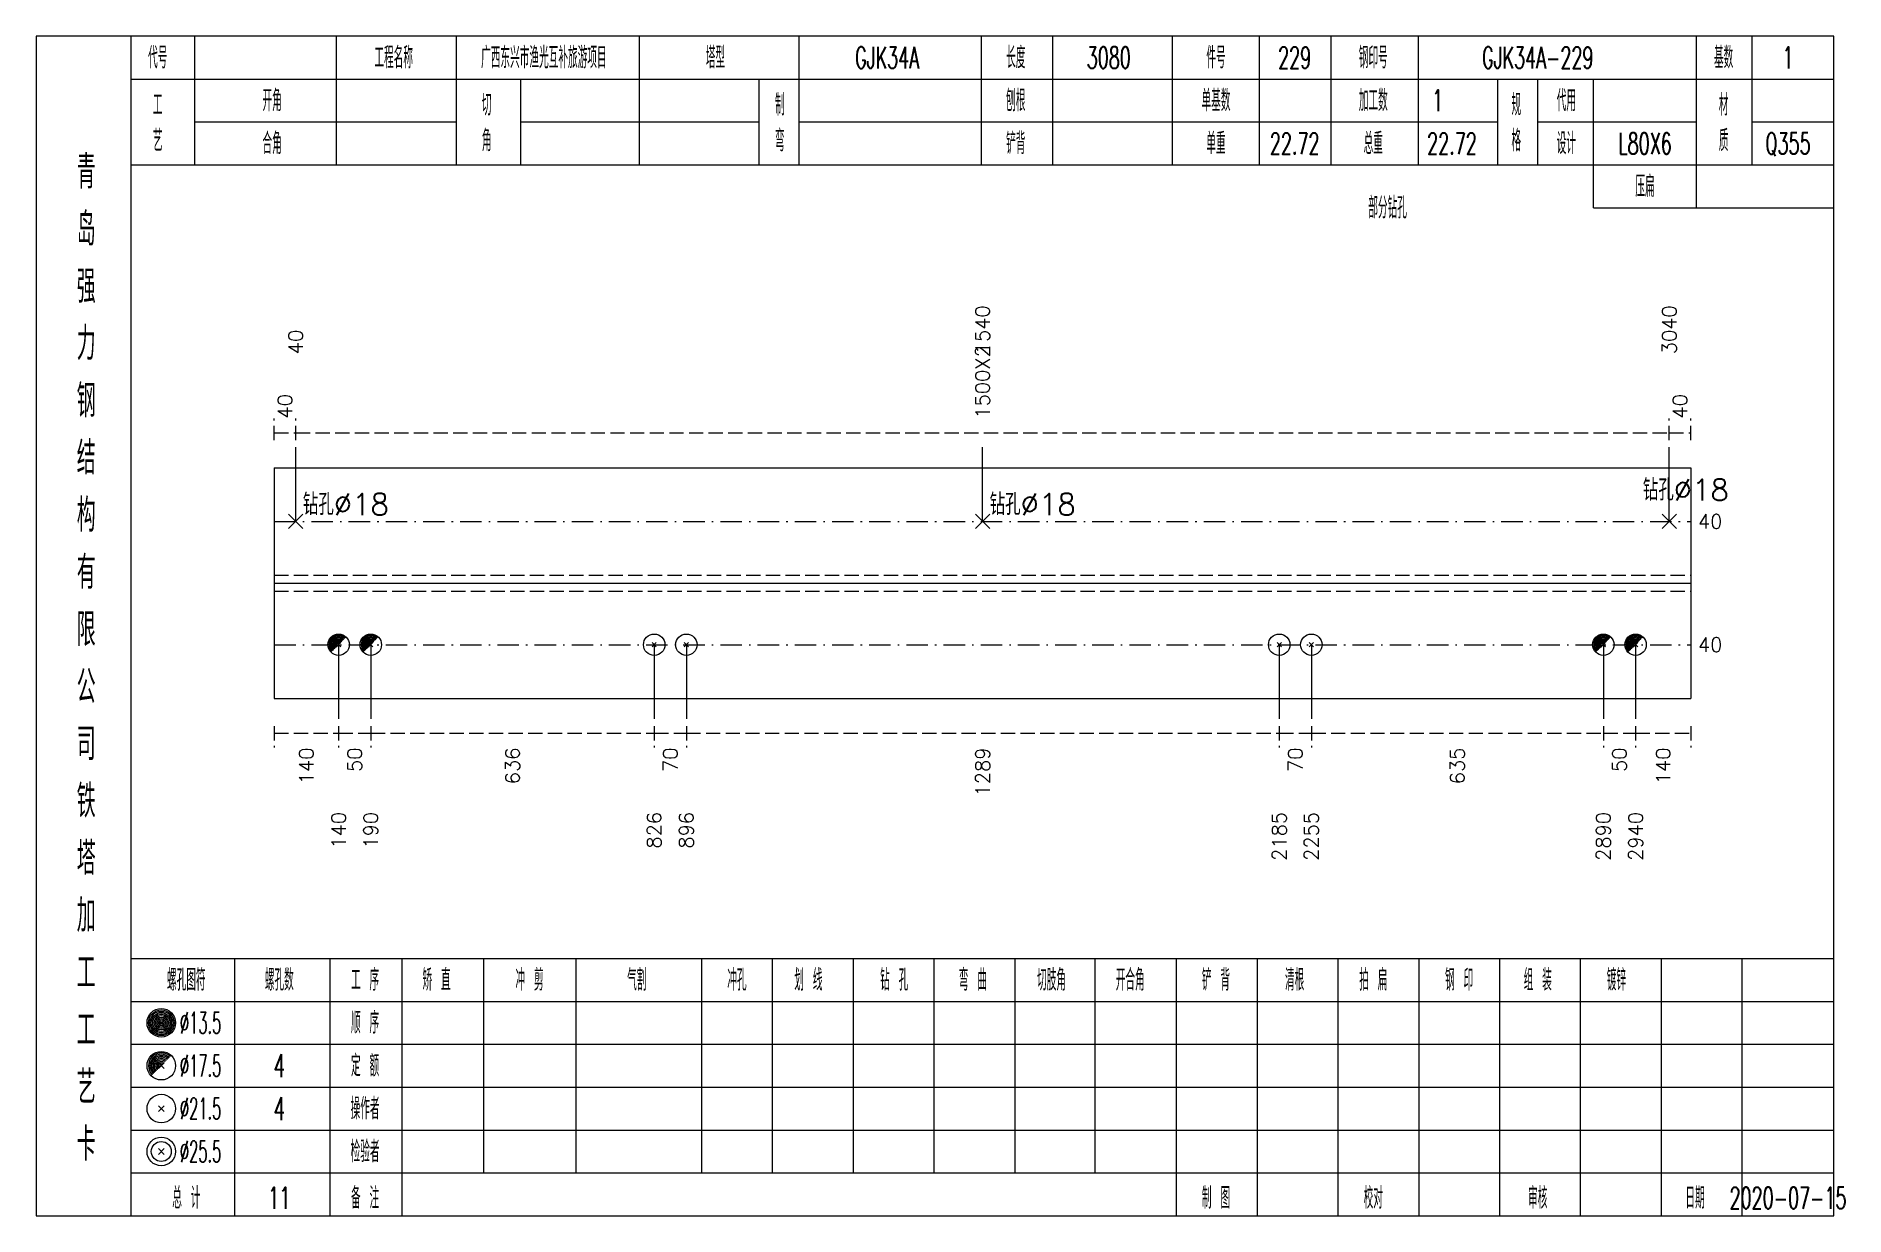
# Model space of a CAD drawing. Extents: x 0 to 2606, y -377 to 6479.
# Drawn here: x 1568.4 to 1821.3, y 5950 to 6115 of the extents above; entities that cross this region are included whole.
import ezdxf
from ezdxf.enums import TextEntityAlignment as Align

# ---------------------------------------------------------------- set-up
doc = ezdxf.new("R2010")
doc.units = 0
doc.header["$MEASUREMENT"] = 0
doc.linetypes.add('一点画线', pattern=[5.2, 3, -1, 0.2, -1])
doc.linetypes.add('虚线', pattern=[2.75, 2, -0.75])
doc.layers.get('0').update_dxf_attribs({"linetype": 'CONTINUOUS', "lineweight": 25})
doc.layers.add('1', color=7, linetype='CONTINUOUS', lineweight=25)
doc.layers.add('4', color=7, linetype='CONTINUOUS', lineweight=25)
doc.styles.get("Standard").update_dxf_attribs({"font": 'simplex.shx', "width": 0.7, "height": 3, "bigfont": 'gbhzfs.shx'})

msp = doc.modelspace()

# ---------------------------------------------------------------- texts
at = {"color": 7, "linetype": 'Continuous', "lineweight": 13}
for s, p in [('1540', (1700.75, 6070.5)), ('3040', (1796.8, 6070.5)), ('40', (1604.7, 6070.5))]:
    msp.add_text(s, height=2, rotation=90, dxfattribs=at).set_placement(p, align=Align.MIDDLE_LEFT)
at = {"color": 8, "linetype": 'Continuous', "lineweight": 9}
for s, p in [('1500X2', (1700.75, 6061.5)), ('40', (1603.2, 6061.5)), ('40', (1798.3, 6061.5))]:
    msp.add_text(s, height=2, rotation=90, dxfattribs=at).set_placement(p, align=Align.MIDDLE_LEFT)
at = {"color": 7, "linetype": 'Continuous', "lineweight": 13}
for p in [(1793.1, 6049.15), (1605.7, 6047.12), (1701.75, 6047.12)]:
    msp.add_text('钻孔%%c18', height=3, dxfattribs=at).set_placement(p, align=Align.BOTTOM_LEFT)
for p in [(1800.8, 6047.12), (1800.8, 6029.88)]:
    msp.add_text('40', height=2, dxfattribs=at).set_placement(p, align=Align.MIDDLE_LEFT)
at = {"color": 8, "linetype": 'Continuous', "lineweight": 9}
for s, p in [('140', (1606.2, 6015.5)), ('50', (1612.95, 6015.5)), ('636', (1635.02, 6015.5)), ('70', (1657.08, 6015.5)), ('1289', (1700.78, 6015.5)), ('70', (1744.49, 6015.5)), ('635', (1767.16, 6015.5)), ('50', (1789.83, 6015.5)), ('140', (1795.94, 6015.5))]:
    msp.add_text(s, height=2, rotation=90, dxfattribs=at).set_placement(p, align=Align.MIDDLE_RIGHT)
at = {"layer": '1', "color": 7, "linetype": 'Continuous', "lineweight": 13}
for s, p in [('140', (1610.7, 6006.5)), ('190', (1615.2, 6006.5)), ('826', (1654.83, 6006.5)), ('896', (1659.33, 6006.5)), ('2185', (1742.24, 6006.5)), ('2255', (1746.74, 6006.5)), ('2890', (1787.58, 6006.5)), ('2940', (1792.08, 6006.5))]:
    msp.add_text(s, height=2, rotation=90, dxfattribs=at).set_placement(p, align=Align.MIDDLE_RIGHT)
at = {"layer": '4', "color": 1, "linetype": 'Continuous', "lineweight": 13}
for s, height, width, p in [('代号', 3, 0.6, (1585.4, 6112)), ('工程名称', 3, 0.6, (1618.4, 6112)), ('广西东兴市渔光互补旅游项目', 3, 0.6, (1639.4, 6112)), ('塔型', 3, 0.6, (1663.4, 6112)), ('长度', 3, 0.6, (1705.4, 6112)), ('件号', 3, 0.6, (1733.4, 6112)), ('钢印号', 3, 0.6, (1755.4, 6112)), ('基数', 3, 0.6, (1804.4, 6112)), ('GJK34A', 3, 0.6, (1687.4, 6112)), ('3080', 3, 0.6, (1718.4, 6112)), ('229', 3, 0.6, (1744.4, 6112)), ('GJK34A-229', 3, 0.6, (1778.4, 6112)), ('1', 3, 0.6, (1813.4, 6112)), ('工', 3, 0.6, (1585.4, 6105.4)), ('开角', 3, 0.6, (1601.4, 6106)), ('切', 3, 0.6, (1631.4, 6105.4)), ('制', 3, 0.6, (1672.4, 6105.4)), ('刨根', 3, 0.6, (1705.4, 6106)), ('单基数', 3, 0.6, (1733.4, 6106)), ('加工数', 3, 0.6, (1755.4, 6106)), ('1', 3, 0.6, (1764.4, 6106)), ('规', 3, 0.6, (1775.4, 6105.4)), ('代用', 3, 0.6, (1782.4, 6106)), ('材', 3, 0.6, (1804.4, 6105.4)), ('艺', 3, 0.6, (1585.4, 6100.4)), ('合角', 3, 0.6, (1601.4, 6100)), ('角', 3, 0.6, (1631.4, 6100.4)), ('弯', 3, 0.6, (1672.4, 6100.4)), ('铲背', 3, 0.6, (1705.4, 6100)), ('单重', 3, 0.6, (1733.4, 6100)), ('22.72', 3, 0.6, (1744.4, 6100)), ('总重', 3, 0.6, (1755.4, 6100)), ('22.72', 3, 0.6, (1766.4, 6100)), ('格', 3, 0.6, (1775.4, 6100.4)), ('设计', 3, 0.6, (1782.4, 6100)), ('L80X6', 3, 0.6, (1793.4, 6100)), ('质', 3, 0.6, (1804.4, 6100.4)), ('Q355', 3, 0.6, (1813.4, 6100)), ('青', 4.6, 0.8, (1575.4, 6096)), ('压扁', 3, 0.6, (1793.4, 6094)), ('部分钻孔', 3, 0.6, (1757.4, 6091)), ('岛', 4.6, 0.8, (1575.4, 6088)), ('强', 4.6, 0.8, (1575.4, 6080)), ('力', 4.6, 0.8, (1575.4, 6072)), ('钢', 4.6, 0.8, (1575.4, 6064)), ('结', 4.6, 0.8, (1575.4, 6056)), ('构', 4.6, 0.8, (1575.4, 6048)), ('有', 4.6, 0.8, (1575.4, 6040)), ('限', 4.6, 0.8, (1575.4, 6032)), ('公', 4.6, 0.8, (1575.4, 6024)), ('司', 4.6, 0.8, (1575.4, 6016)), ('铁', 4.6, 0.8, (1575.4, 6008)), ('塔', 4.6, 0.8, (1575.4, 6000)), ('加', 4.6, 0.8, (1575.4, 5992)), ('工', 4.6, 0.8, (1575.4, 5984)), ('螺孔图符', 3, 0.6, (1589.4, 5983)), ('螺孔数', 3, 0.6, (1602.4, 5983)), ('工 序', 3, 0.6, (1614.4, 5983)), ('矫 直', 3, 0.6, (1624.4, 5983)), ('冲 剪', 3, 0.6, (1637.4, 5983)), ('气割', 3, 0.6, (1652.4, 5983)), ('冲孔', 3, 0.6, (1666.4, 5983)), ('划 线', 3, 0.6, (1676.4, 5983)), ('钻 孔', 3, 0.6, (1688.4, 5983)), ('弯 曲', 3, 0.6, (1699.4, 5983)), ('切肢角', 3, 0.6, (1710.4, 5983)), ('开合角', 3, 0.6, (1721.4, 5983)), ('铲 背', 3, 0.6, (1733.4, 5983)), ('清根', 3, 0.6, (1744.4, 5983)), ('拍 扁', 3, 0.6, (1755.4, 5983)), ('钢 印', 3, 0.6, (1767.4, 5983)), ('组 装', 3, 0.6, (1778.4, 5983)), ('镀锌', 3, 0.6, (1789.4, 5983)), ('工', 4.6, 0.8, (1575.4, 5976)), ('%%C13.5', 3, 0.5, (1591.4, 5977)), ('顺 序', 3, 0.6, (1614.4, 5977)), ('%%C17.5', 3, 0.5, (1591.4, 5971)), ('4', 3.2, 0.6, (1602.4, 5971)), ('定 额', 3, 0.6, (1614.4, 5971)), ('艺', 4.6, 0.8, (1575.4, 5968)), ('%%C21.5', 3, 0.5, (1591.4, 5965)), ('4', 3.2, 0.6, (1602.4, 5965)), ('操作者', 3, 0.6, (1614.4, 5965)), ('卡', 4.6, 0.8, (1575.4, 5960)), ('%%C25.5', 3, 0.5, (1591.4, 5959)), ('检验者', 3, 0.6, (1614.4, 5959)), ('总 计', 3, 0.6, (1589.4, 5952.5)), ('11', 3, 0.6, (1602.4, 5952.5)), ('备 注', 3, 0.6, (1614.4, 5952.5)), ('制 图', 3, 0.6, (1733.4, 5952.5)), ('校对', 3, 0.6, (1755.4, 5952.5)), ('审核', 3, 0.6, (1778.4, 5952.5)), ('日期', 3, 0.6, (1800.4, 5952.5)), ('2020-07-15', 3, 0.6, (1813.4, 5952.5))]:
    msp.add_text(s, height=height, dxfattribs=dict(at, width=width)).set_placement(p, align=Align.MIDDLE_CENTER)

# ---------------------------------------------------------------- linework, layer by layer
at = {"color": 8, "linetype": '虚线', "lineweight": 9}
for p, q in [((1601.7, 6058.5), (1601.7, 6061.5)), ((1604.7, 6058.5), (1604.7, 6061.5)), ((1604.7, 6058.5), (1604.7, 6061.5)), ((1796.8, 6058.5), (1796.8, 6061.5)), ((1796.8, 6058.5), (1796.8, 6061.5)), ((1799.8, 6058.5), (1799.8, 6061.5)), ((1601.7, 6059.5), (1604.7, 6059.5)), ((1604.7, 6059.5), (1796.8, 6059.5)), ((1796.8, 6059.5), (1799.8, 6059.5)), ((1601.7, 6018.5), (1601.7, 6015.5)), ((1610.7, 6018.5), (1610.7, 6015.5)), ((1610.7, 6018.5), (1610.7, 6015.5)), ((1615.2, 6018.5), (1615.2, 6015.5)), ((1615.2, 6018.5), (1615.2, 6015.5)), ((1654.83, 6018.5), (1654.83, 6015.5)), ((1654.83, 6018.5), (1654.83, 6015.5)), ((1659.33, 6018.5), (1659.33, 6015.5)), ((1659.33, 6018.5), (1659.33, 6015.5)), ((1742.24, 6018.5), (1742.24, 6015.5)), ((1742.24, 6018.5), (1742.24, 6015.5)), ((1746.74, 6018.5), (1746.74, 6015.5)), ((1746.74, 6018.5), (1746.74, 6015.5)), ((1787.58, 6018.5), (1787.58, 6015.5)), ((1787.58, 6018.5), (1787.58, 6015.5)), ((1792.08, 6018.5), (1792.08, 6015.5)), ((1792.08, 6018.5), (1792.08, 6015.5)), ((1799.8, 6018.5), (1799.8, 6015.5)), ((1601.7, 6017.5), (1610.7, 6017.5)), ((1610.7, 6017.5), (1615.2, 6017.5)), ((1615.2, 6017.5), (1654.83, 6017.5)), ((1654.83, 6017.5), (1659.33, 6017.5)), ((1659.33, 6017.5), (1742.24, 6017.5)), ((1742.24, 6017.5), (1746.74, 6017.5)), ((1746.74, 6017.5), (1787.58, 6017.5)), ((1787.58, 6017.5), (1792.08, 6017.5)), ((1792.08, 6017.5), (1799.8, 6017.5))]:
    msp.add_line(p, q, dxfattribs=at)
at = {"color": 7, "linetype": 'Continuous', "lineweight": 13}
for p, q in [((1604.7, 6047.12), (1604.7, 6057.5)), ((1700.75, 6047.12), (1700.75, 6057.5)), ((1796.8, 6047.12), (1796.8, 6057.5)), ((1603.7, 6046.12), (1605.7, 6048.12)), ((1603.7, 6048.12), (1605.7, 6046.12)), ((1699.75, 6046.12), (1701.75, 6048.12)), ((1699.75, 6048.12), (1701.75, 6046.12)), ((1795.8, 6046.12), (1797.8, 6048.12)), ((1795.8, 6048.12), (1797.8, 6046.12)), ((1610.7, 6029.88), (1610.7, 6019.5)), ((1615.2, 6029.88), (1615.2, 6019.5)), ((1654.83, 6029.88), (1654.83, 6019.5)), ((1659.33, 6029.88), (1659.33, 6019.5)), ((1742.24, 6029.88), (1742.24, 6019.5)), ((1746.74, 6029.88), (1746.74, 6019.5)), ((1787.58, 6029.88), (1787.58, 6019.5)), ((1792.08, 6029.88), (1792.08, 6019.5))]:
    msp.add_line(p, q, dxfattribs=at)
at = {"color": 7, "linetype": 'Continuous', "lineweight": 18}
for p, q in [((1601.7, 6054.62), (1601.7, 6022.38)), ((1601.7, 6054.62), (1799.8, 6054.62)), ((1799.8, 6054.62), (1799.8, 6022.38)), ((1601.7, 6038.5), (1799.8, 6038.5))]:
    msp.add_line(p, q, dxfattribs=at)
at = {"color": 3, "linetype": '一点画线', "lineweight": 13}
for p, q in [((1601.7, 6047.12), (1799.8, 6047.12)), ((1601.7, 6029.88), (1799.8, 6029.88))]:
    msp.add_line(p, q, dxfattribs=at)
at = {"color": 1, "linetype": '虚线', "lineweight": 18}
for p, q in [((1601.7, 6039.62), (1799.8, 6039.62)), ((1601.7, 6037.38), (1799.8, 6037.38))]:
    msp.add_line(p, q, dxfattribs=at)
at = {"layer": '1', "color": 7, "linetype": 'Continuous', "lineweight": 0}
for p, q in [((1610.4, 6029.57), (1611, 6030.18)), ((1610.4, 6030.18), (1611, 6029.57)), ((1614.9, 6029.57), (1615.5, 6030.18)), ((1614.9, 6030.18), (1615.5, 6029.57)), ((1787.28, 6029.57), (1787.88, 6030.18)), ((1787.28, 6030.18), (1787.88, 6029.57)), ((1791.78, 6029.57), (1792.38, 6030.18)), ((1791.78, 6030.18), (1792.38, 6029.57))]:
    msp.add_line(p, q, dxfattribs=at)
at = {"layer": '1', "color": 7, "linetype": 'Continuous', "lineweight": 13}
for p, q in [((1654.53, 6029.57), (1655.13, 6030.18)), ((1655.13, 6029.57), (1654.53, 6030.18)), ((1659.03, 6029.57), (1659.63, 6030.18)), ((1659.63, 6029.57), (1659.03, 6030.18)), ((1741.94, 6029.57), (1742.54, 6030.18)), ((1742.54, 6029.57), (1741.94, 6030.18)), ((1746.44, 6029.57), (1747.04, 6030.18)), ((1747.04, 6029.57), (1746.44, 6030.18))]:
    msp.add_line(p, q, dxfattribs=at)
at = {"layer": '1', "color": 7, "linetype": 'Continuous', "lineweight": 18}
msp.add_line((1601.7, 6022.38), (1799.8, 6022.38), dxfattribs=at)
at = {"layer": '1', "color": 7, "linetype": 'Continuous', "lineweight": 13}
for centre in [(1610.7, 6029.88), (1615.2, 6029.88), (1654.83, 6029.88), (1659.33, 6029.88), (1742.24, 6029.88), (1746.74, 6029.88), (1787.58, 6029.88), (1792.08, 6029.88)]:
    msp.add_circle(centre, 1.5, dxfattribs=at)
for centre, radius in [((1610.7, 6029.88), 1.35), ((1610.7, 6029.88), 1.2), ((1610.7, 6029.88), 1.05), ((1610.7, 6029.88), 0.9), ((1610.7, 6029.88), 0.75), ((1610.7, 6029.88), 0.6), ((1610.7, 6029.88), 0.45), ((1615.2, 6029.88), 1.35), ((1615.2, 6029.88), 1.2), ((1615.2, 6029.88), 1.05), ((1615.2, 6029.88), 0.9), ((1615.2, 6029.88), 0.75), ((1615.2, 6029.88), 0.6), ((1615.2, 6029.88), 0.45), ((1787.58, 6029.88), 1.35), ((1787.58, 6029.88), 1.2), ((1787.58, 6029.88), 1.05), ((1787.58, 6029.88), 0.9), ((1787.58, 6029.88), 0.75), ((1787.58, 6029.88), 0.6), ((1787.58, 6029.88), 0.45), ((1792.08, 6029.88), 1.35), ((1792.08, 6029.88), 1.2), ((1792.08, 6029.88), 1.05), ((1792.08, 6029.88), 0.9), ((1792.08, 6029.88), 0.75), ((1792.08, 6029.88), 0.6), ((1792.08, 6029.88), 0.45), ((1610.7, 6029.88), 0.3), ((1610.7, 6029.88), 0.15), ((1615.2, 6029.88), 0.3), ((1615.2, 6029.88), 0.15), ((1787.58, 6029.88), 0.3), ((1787.58, 6029.88), 0.15), ((1792.08, 6029.88), 0.3), ((1792.08, 6029.88), 0.15)]:
    msp.add_arc(centre, radius, 45, 225, dxfattribs=at)
at = {"layer": '4', "color": 1, "linetype": 'Continuous', "lineweight": 18}
for p, q in [((1581.7, 5950), (1581.7, 6115)), ((1590.6, 6097), (1590.6, 6115)), ((1610.4, 6097), (1610.4, 6115)), ((1627.2, 6097), (1627.2, 6115)), ((1652.8, 6097), (1652.8, 6115)), ((1675.1, 6097), (1675.1, 6115)), ((1700.6, 6097), (1700.6, 6115)), ((1710.6, 6097), (1710.6, 6115)), ((1727.3, 6097), (1727.3, 6115)), ((1739.5, 6097), (1739.5, 6115)), ((1749.5, 6097), (1749.5, 6115)), ((1761.7, 6097), (1761.7, 6115)), ((1800.6, 6091), (1800.6, 6115)), ((1808.4, 6097), (1808.4, 6115)), ((1581.7, 6109), (1819.8, 6109)), ((1636.2, 6097), (1636.2, 6109)), ((1669.5, 6097), (1669.5, 6109)), ((1772.8, 6097), (1772.8, 6109)), ((1778.4, 6097), (1778.4, 6109)), ((1786.2, 6091), (1786.2, 6109)), ((1590.6, 6103), (1627.2, 6103)), ((1636.2, 6103), (1669.5, 6103)), ((1675.1, 6103), (1772.8, 6103)), ((1778.4, 6103), (1800.6, 6103)), ((1808.4, 6103), (1819.8, 6103)), ((1581.7, 6097), (1819.8, 6097)), ((1786.2, 6091), (1819.8, 6091)), ((1581.7, 5986), (1819.8, 5986)), ((1596.2, 5950), (1596.2, 5986)), ((1609.5, 5950), (1609.5, 5986)), ((1619.6, 5950), (1619.6, 5986)), ((1631, 5956), (1631, 5986)), ((1643.9, 5956), (1643.9, 5986)), ((1661.5, 5956), (1661.5, 5986)), ((1671.4, 5956), (1671.4, 5986)), ((1682.7, 5956), (1682.7, 5986)), ((1694, 5956), (1694, 5986)), ((1705.3, 5956), (1705.3, 5986)), ((1716.5, 5956), (1716.5, 5986)), ((1727.9, 5956), (1727.9, 5986)), ((1739.2, 5956), (1739.2, 5986)), ((1750.5, 5956), (1750.5, 5986)), ((1761.8, 5956), (1761.8, 5986)), ((1773.1, 5956), (1773.1, 5986)), ((1784.4, 5956), (1784.4, 5986)), ((1795.7, 5956), (1795.7, 5986)), ((1807, 5956), (1807, 5986)), ((1581.7, 5980), (1819.8, 5980)), ((1581.7, 5974), (1819.8, 5974)), ((1581.7, 5968), (1819.8, 5968)), ((1581.7, 5962), (1819.8, 5962)), ((1581.7, 5956), (1819.8, 5956)), ((1727.9, 5950), (1727.9, 5956)), ((1739.2, 5950), (1739.2, 5956)), ((1750.5, 5950), (1750.5, 5956)), ((1761.8, 5950), (1761.8, 5956)), ((1773.1, 5950), (1773.1, 5956)), ((1784.4, 5950), (1784.4, 5956)), ((1795.7, 5950), (1795.7, 5956)), ((1807, 5950), (1807, 5956))]:
    msp.add_line(p, q, dxfattribs=at)
at = {"layer": '4', "color": 7, "linetype": 'Continuous', "lineweight": 13}
for p, q in [((1585.7, 5976.8), (1586.1, 5977.2)), ((1586.1, 5976.8), (1585.7, 5977.2)), ((1585.5, 5964.6), (1586.3, 5965.4)), ((1586.3, 5964.6), (1585.5, 5965.4)), ((1585.5, 5958.6), (1586.3, 5959.4)), ((1586.3, 5958.6), (1585.5, 5959.4))]:
    msp.add_line(p, q, dxfattribs=at)
at = {"layer": '4', "color": 7, "linetype": 'Continuous', "lineweight": 0}
for p, q in [((1585.5, 5970.6), (1586.3, 5971.4)), ((1585.5, 5971.4), (1586.3, 5970.6))]:
    msp.add_line(p, q, dxfattribs=at)
at = {"layer": '4', "color": 1, "linetype": 'Continuous', "lineweight": 18}
msp.add_lwpolyline([(1568.4, 6115), (1568.4, 5950), (1819.8, 5950), (1819.8, 6115)], close=True, dxfattribs=at)
at = {"layer": '4', "color": 7, "linetype": 'Continuous', "lineweight": 13}
for centre, radius in [((1585.9, 5977), 2), ((1585.9, 5977), 1.8), ((1585.9, 5977), 1.6), ((1585.9, 5977), 1.4), ((1585.9, 5977), 1.2), ((1585.9, 5977), 1), ((1585.9, 5977), 0.8), ((1585.9, 5977), 0.6), ((1585.9, 5977), 0.4), ((1585.9, 5977), 0.2), ((1585.9, 5971), 2), ((1585.9, 5965), 2), ((1585.9, 5959), 2), ((1585.9, 5959), 1.4)]:
    msp.add_circle(centre, radius, dxfattribs=at)
for radius in [1.8, 1.6, 1.4, 1.2, 1, 0.8, 0.6, 0.4, 0.2]:
    msp.add_arc((1585.9, 5971), radius, 45, 225, dxfattribs=at)

msp.set_redraw_order([(e.dxf.handle, doc.entitydb.next_handle()) for e in msp.query("TEXT MTEXT ATTDEF DIMENSION ARC_DIMENSION")])  # texts and dimensions are drawn at this point

doc.saveas('drawing.dxf')
